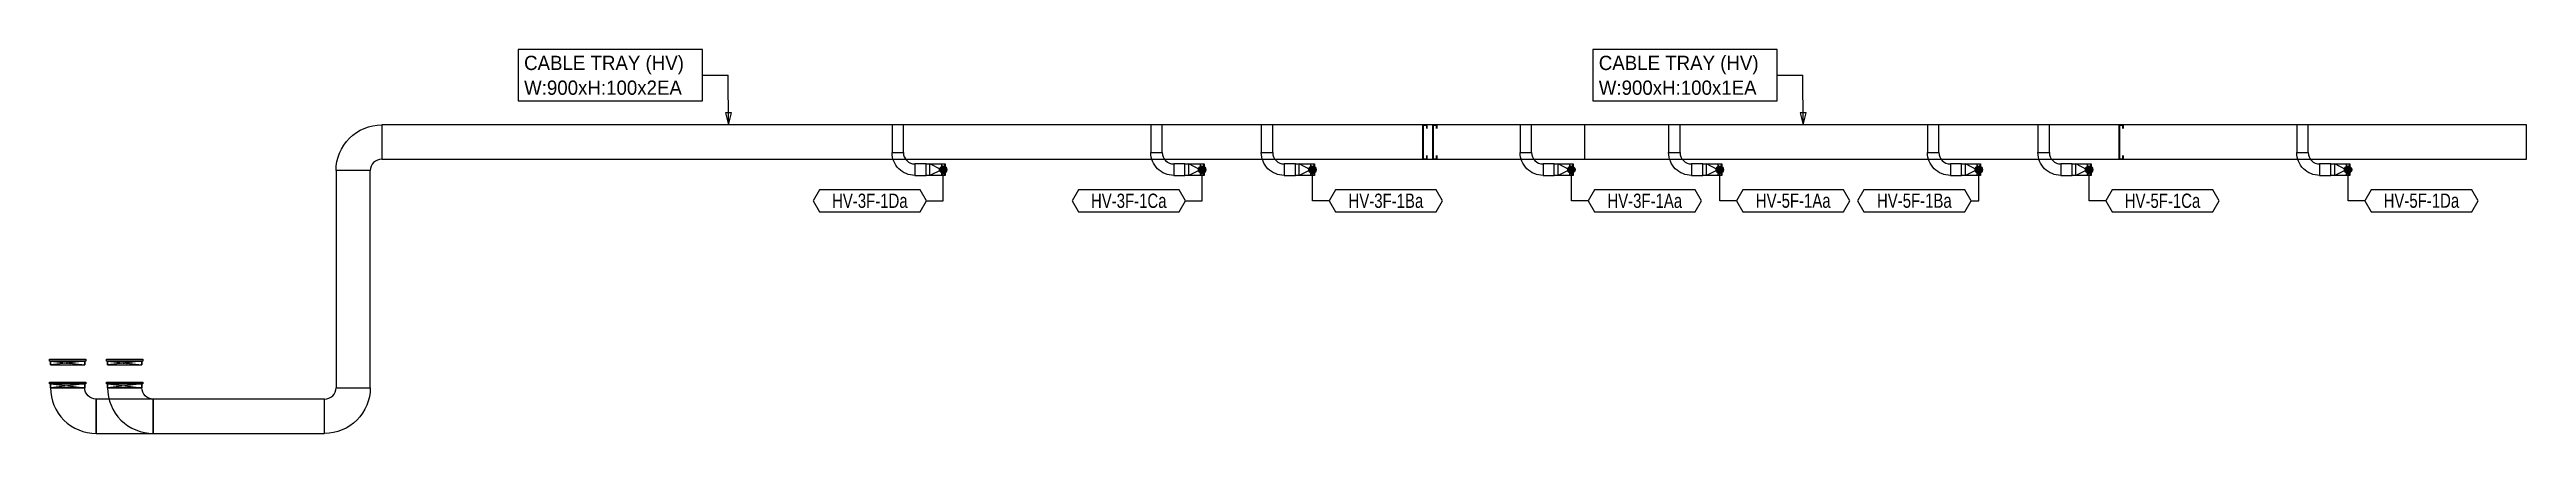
# Model space of a CAD drawing. Header units: millimetres. Extents: x 14100 to 374841, y -351975 to 881100.
# Drawn here: x 92829 to 157891, y 491605 to 501683 of the extents above; entities that cross this region are included whole.
import ezdxf
from ezdxf.enums import TextEntityAlignment as Align

# ---------------------------------------------------------------- set-up
doc = ezdxf.new("R2010")
doc.units = ezdxf.units.MM
doc.header["$LTSCALE"] = 150
for name, color, linetype in [('-----26 Electrical Cable Tray_HV_IT', 4, 'Continuous'), ('-----26 Electrical Cable Tray_HV_N', 30, 'Continuous'), ('-----26 Electrical Cable Tray_HV_UT A', 1, 'Continuous'), ('-----26 Electrical Cable Tray_HV_UT B', 71, 'Continuous'), ('-----29 주기', 1, 'Continuous'), ('-----30 Text', 2, 'Continuous'), ('-----99 Cable Schedule', 2, 'Continuous')]:
    doc.layers.add(name, color=color, linetype=linetype)
doc.styles.add('ELEC', font='')
doc.styles.get('ELEC').set_extended_font_data('Dotum')

msp = doc.modelspace()

# ---------------------------------------------------------------- texts
at = {"layer": '-----26 Electrical Cable Tray_HV_IT', "style": 'ELEC'}
for s, p in [('CABLE TRAY (HV)', (105294, 501333)), ('CABLE TRAY (HV)', (133523, 501333)), ('W:900xH:100x2EA', (105294, 500683)), ('W:900xH:100x1EA', (133523, 500683))]:
    msp.add_text(s, height=375, dxfattribs=at).set_placement(p, align=Align.MIDDLE_LEFT)
at = {"layer": '-----30 Text', "linetype": 'Continuous', "style": 'ELEC', "width": 0.8}
for s, p in [('HV-3F-1Da', (114376, 497714)), ('HV-3F-1Ca', (121176, 497714)), ('HV-3F-1Ba', (127931, 497714)), ('HV-3F-1Aa', (134731, 497714)), ('HV-5F-1Aa', (138631, 497714)), ('HV-5F-1Ba', (141812, 497714)), ('HV-5F-1Ca', (148331, 497714)), ('HV-5F-1Da', (155131, 497714))]:
    msp.add_text(s, height=375, dxfattribs=at).set_placement(p, align=Align.MIDDLE)
at = {"color": 0, "style": 'ELEC', "width": 0.7}
for p in [(93327, 493451), (94827, 493451)]:
    msp.add_text('HV 트레이-UT', height=50, dxfattribs=at).set_placement(p, align=Align.MIDDLE_CENTER)

# ---------------------------------------------------------------- blocks, each defined once
blk = doc.blocks.new('A$550585017316')
at = {"color": 0}
for p, q in [((400, 300), (0, 300)), ((0, 300), (0, 0)), ((0, 0), (400, 0)), ((500, 300), (400, 300)), ((400, 0), (500, 0)), ((500, 0), (500, 300))]:
    blk.add_line(p, q, dxfattribs=at)
at = {"color": 8}
for p, q in [((100, 0), (0, 300)), ((0, 0), (100, 300)), ((100, 150), (400, 300)), ((100, 300), (100, 0)), ((100, 150), (400, 0)), ((400, 0), (400, 300))]:
    blk.add_line(p, q, dxfattribs=at)
blk = doc.blocks.new('A$C9a0ab699')
h = blk.add_hatch(color=0)
edge = h.paths.add_edge_path()
edge.add_arc((64, 64), 64, 720, 1080, ccw=False)
at = {"color": 0}
blk.add_circle((64, 64), 64, dxfattribs=at)

# ---------------------------------------------------------------- linework, layer by layer
at = {"layer": '-----26 Electrical Cable Tray_HV_IT', "elevation": 0}
for points in [[(101554, 498805), (101554, 498805, 0.414214), (101254, 498505), (101254, 498505), (100354, 498505, -0.414214), (101554, 499705)], [(115258, 498980), (115258, 498980, 0.414214), (115558, 498680), (115558, 498680), (115558, 498380, -0.414214), (114958, 498980)], [(131758, 498980), (131758, 498980, 0.414214), (132058, 498680), (132058, 498680), (132058, 498380, -0.414214), (131458, 498980)], [(135658, 498980), (135658, 498980, 0.414214), (135958, 498680), (135958, 498680), (135958, 498380, -0.414214), (135358, 498980)], [(142458, 498980), (142458, 498980, 0.414214), (142758, 498680), (142758, 498680), (142758, 498380, -0.414214), (142158, 498980)], [(145358, 498980), (145358, 498980, 0.414214), (145658, 498680), (145658, 498680), (145658, 498380, -0.414214), (145058, 498980)], [(152158, 498980), (152158, 498980, 0.414214), (152458, 498680), (152458, 498680), (152458, 498380, -0.414214), (151858, 498980)], [(94054, 492505), (94054, 492505, -0.414214), (93754, 492805), (93754, 492805), (92854, 492805, 0.414214), (94054, 491605)], [(95554, 492505), (95554, 492505, -0.414214), (95254, 492805), (95254, 492805), (94354, 492805, 0.414214), (95554, 491605)], [(100054, 492505), (100054, 492505, 0.414214), (100354, 492805), (100354, 492805), (101254, 492805, -0.414214), (100054, 491605)]]:
    msp.add_lwpolyline(points, format="xyb", close=True, dxfattribs=at)
for points in [[(133154, 499705), (101554, 499705), (101554, 498805), (133154, 498805)], [(157891, 499705), (101554, 499705), (101554, 498805), (157891, 498805)], [(114958, 499705), (114958, 498980), (115258, 498980), (115258, 499705)], [(131458, 499705), (131458, 498980), (131758, 498980), (131758, 499705)], [(135358, 499705), (135358, 498980), (135658, 498980), (135658, 499705)], [(142158, 499705), (142158, 498980), (142458, 498980), (142458, 499705)], [(145058, 499705), (145058, 498980), (145358, 498980), (145358, 499705)], [(151858, 499705), (151858, 498980), (152158, 498980), (152158, 499705)], [(100354, 498505), (100354, 492805), (101254, 492805), (101254, 498505)], [(115854, 498680), (115558, 498680), (115558, 498380), (115854, 498380)], [(132354, 498680), (132058, 498680), (132058, 498380), (132354, 498380)], [(136254, 498680), (135958, 498680), (135958, 498380), (136254, 498380)], [(143054, 498680), (142758, 498680), (142758, 498380), (143054, 498380)], [(145954, 498680), (145658, 498680), (145658, 498380), (145954, 498380)], [(152754, 498680), (152458, 498680), (152458, 498380), (152754, 498380)], [(92854, 492905), (92854, 492805), (93754, 492805), (93754, 492905)], [(94354, 492905), (94354, 492805), (95254, 492805), (95254, 492905)], [(100054, 492505), (94054, 492505), (94054, 491605), (100054, 491605)], [(100054, 492505), (95554, 492505), (95554, 491605), (100054, 491605)]]:
    msp.add_lwpolyline(points, close=True, dxfattribs=at)
at = {"layer": '-----26 Electrical Cable Tray_HV_IT'}
for points in [[(121758, 499705), (121758, 498980), (122058, 498980), (122058, 499705)], [(124658, 499705), (124658, 498980), (124958, 498980), (124958, 499705)], [(122654, 498680), (122358, 498680), (122358, 498380), (122654, 498380)], [(125554, 498680), (125258, 498680), (125258, 498380), (125554, 498380)]]:
    msp.add_lwpolyline(points, close=True, dxfattribs=at)
at = {"layer": '-----26 Electrical Cable Tray_HV_IT', "ltscale": 7.5, "const_width": 50, "elevation": 0}
for points in [[(129007, 498905), (129007, 498805), (128907, 498805), (128907, 499705), (129007, 499705), (129007, 499605)], [(129267, 498905), (129267, 498805), (129167, 498805), (129167, 499705), (129267, 499705), (129267, 499605)], [(147294, 498905), (147294, 498805), (147194, 498805), (147194, 499705), (147294, 499705), (147294, 499605)]]:
    msp.add_lwpolyline(points, dxfattribs=at)
at = {"layer": '-----26 Electrical Cable Tray_HV_IT'}
for points in [[(122058, 498980), (122058, 498980, 0.414214), (122358, 498680), (122358, 498680), (122358, 498380, -0.414214), (121758, 498980)], [(124958, 498980), (124958, 498980, 0.414214), (125258, 498680), (125258, 498680), (125258, 498380, -0.414214), (124658, 498980)]]:
    msp.add_lwpolyline(points, format="xyb", close=True, dxfattribs=at)
at = {"layer": '-----26 Electrical Cable Tray_HV_IT', "elevation": 0}
for points in [[(93754, 492905), (92854, 492805)], [(92854, 492905), (93754, 492805)], [(95254, 492905), (94354, 492805)], [(94354, 492905), (95254, 492805)]]:
    msp.add_lwpolyline(points, dxfattribs=at)
at = {"layer": '-----26 Electrical Cable Tray_HV_N', "color": 1}
for p, q in [((109980, 501008), (110657, 501008)), ((138209, 501008), (138886, 501008))]:
    msp.add_line(p, q, dxfattribs=at)
at = {"layer": '-----26 Electrical Cable Tray_HV_N', "color": 1, "elevation": 0}
for points in [[(105134, 501683), (105134, 500333), (109980, 500333), (109980, 501683)], [(133363, 501683), (133363, 500333), (138209, 500333), (138209, 501683)]]:
    msp.add_lwpolyline(points, close=True, dxfattribs=at)
for points in [[(110665, 499705), (110745, 500025), (110585, 500025), (110665, 499705), (110657, 501008)], [(138894, 499705), (138974, 500025), (138814, 500025), (138894, 499705), (138886, 501008)]]:
    msp.add_lwpolyline(points, dxfattribs=at)
at = {"layer": '-----26 Electrical Cable Tray_HV_UT A', "elevation": 0}
msp.add_lwpolyline([(92854, 493505), (92854, 493405), (93754, 493405), (93754, 493505)], close=True, dxfattribs=at)
for points in [[(93754, 493505), (92854, 493405)], [(92854, 493505), (93754, 493405)]]:
    msp.add_lwpolyline(points, dxfattribs=at)
at = {"layer": '-----26 Electrical Cable Tray_HV_UT B', "elevation": 0}
msp.add_lwpolyline([(94354, 493505), (94354, 493405), (95254, 493405), (95254, 493505)], close=True, dxfattribs=at)
for points in [[(95254, 493505), (94354, 493405)], [(94354, 493505), (95254, 493405)]]:
    msp.add_lwpolyline(points, dxfattribs=at)
at = {"layer": '-----29 주기', "elevation": 0}
for points in [[(113053, 498003), (112887, 497714), (113053, 497425), (115699, 497425), (115866, 497714), (115699, 498003)], [(133408, 498003), (133241, 497714), (133408, 497425), (136054, 497425), (136221, 497714), (136054, 498003)], [(137308, 498003), (137141, 497714), (137308, 497425), (139954, 497425), (140121, 497714), (139954, 498003)], [(140489, 498003), (140322, 497714), (140489, 497425), (143135, 497425), (143301, 497714), (143135, 498003)], [(147008, 498003), (146841, 497714), (147008, 497425), (149654, 497425), (149821, 497714), (149654, 498003)], [(153808, 498003), (153641, 497714), (153808, 497425), (156454, 497425), (156621, 497714), (156454, 498003)]]:
    msp.add_lwpolyline(points, close=True, dxfattribs=at)
at = {"layer": '-----29 주기'}
for points in [[(119853, 498003), (119687, 497714), (119853, 497425), (122499, 497425), (122666, 497714), (122499, 498003)], [(126608, 498003), (126441, 497714), (126608, 497425), (129254, 497425), (129421, 497714), (129254, 498003)]]:
    msp.add_lwpolyline(points, close=True, dxfattribs=at)
at = {"layer": '-----99 Cable Schedule', "color": 1, "elevation": 0}
for points in [[(115866, 497714), (116304, 497714), (116304, 498530)], [(133241, 497714), (132804, 497714), (132804, 498530)], [(137141, 497714), (136704, 497714), (136704, 498530)], [(143301, 497714), (143504, 497714), (143504, 498530)], [(146841, 497714), (146404, 497714), (146404, 498530)], [(153641, 497714), (153204, 497714), (153204, 498530)]]:
    msp.add_lwpolyline(points, dxfattribs=at)
at = {"layer": '-----99 Cable Schedule', "color": 1}
for points in [[(122666, 497714), (123104, 497714), (123104, 498530)], [(126441, 497714), (126004, 497714), (126004, 498530)]]:
    msp.add_lwpolyline(points, dxfattribs=at)
at = {"color": 0, "elevation": 0}
for points in [[(92829, 493505), (92829, 493555), (93779, 493555), (93779, 493505), (92829, 493505)], [(92879, 493405), (92854, 493405), (92854, 493505), (93754, 493505), (93754, 493405), (93729, 493405)], [(94329, 493505), (94329, 493555), (95279, 493555), (95279, 493505), (94329, 493505)], [(94379, 493405), (94354, 493405), (94354, 493505), (95254, 493505), (95254, 493405), (95229, 493405)], [(92829, 492905), (92829, 492955), (93779, 492955), (93779, 492905), (92829, 492905)], [(92879, 492805), (92854, 492805), (92854, 492905), (93754, 492905), (93754, 492805), (93729, 492805)], [(94329, 492905), (94329, 492955), (95279, 492955), (95279, 492905), (94329, 492905)], [(94379, 492805), (94354, 492805), (94354, 492905), (95254, 492905), (95254, 492805), (95229, 492805)]]:
    msp.add_lwpolyline(points, dxfattribs=at)

# ---------------------------------------------------------------- block references
at = {"layer": '-----26 Electrical Cable Tray_HV_IT', "xscale": -1}
for p in [(116354, 498380), (123154, 498380), (126054, 498380), (132854, 498380), (136754, 498380), (143554, 498380), (146454, 498380), (153254, 498380)]:
    msp.add_blockref('A$550585017316', p, dxfattribs=at)
at = {"layer": '-----99 Cable Schedule', "color": 1, "xscale": 1.5, "yscale": 1.5, "zscale": 1.5, "rotation": 90.00000000000001}
for p in [(116400, 498434), (123200, 498434), (126100, 498434), (132900, 498434), (136800, 498434), (143600, 498434), (146500, 498434), (153300, 498434)]:
    msp.add_blockref('A$C9a0ab699', p, dxfattribs=at)

msp.set_redraw_order([(e.dxf.handle, doc.entitydb.next_handle()) for e in msp.query("TEXT MTEXT ATTDEF DIMENSION ARC_DIMENSION")])  # texts and dimensions are drawn at this point

doc.saveas('drawing.dxf')
